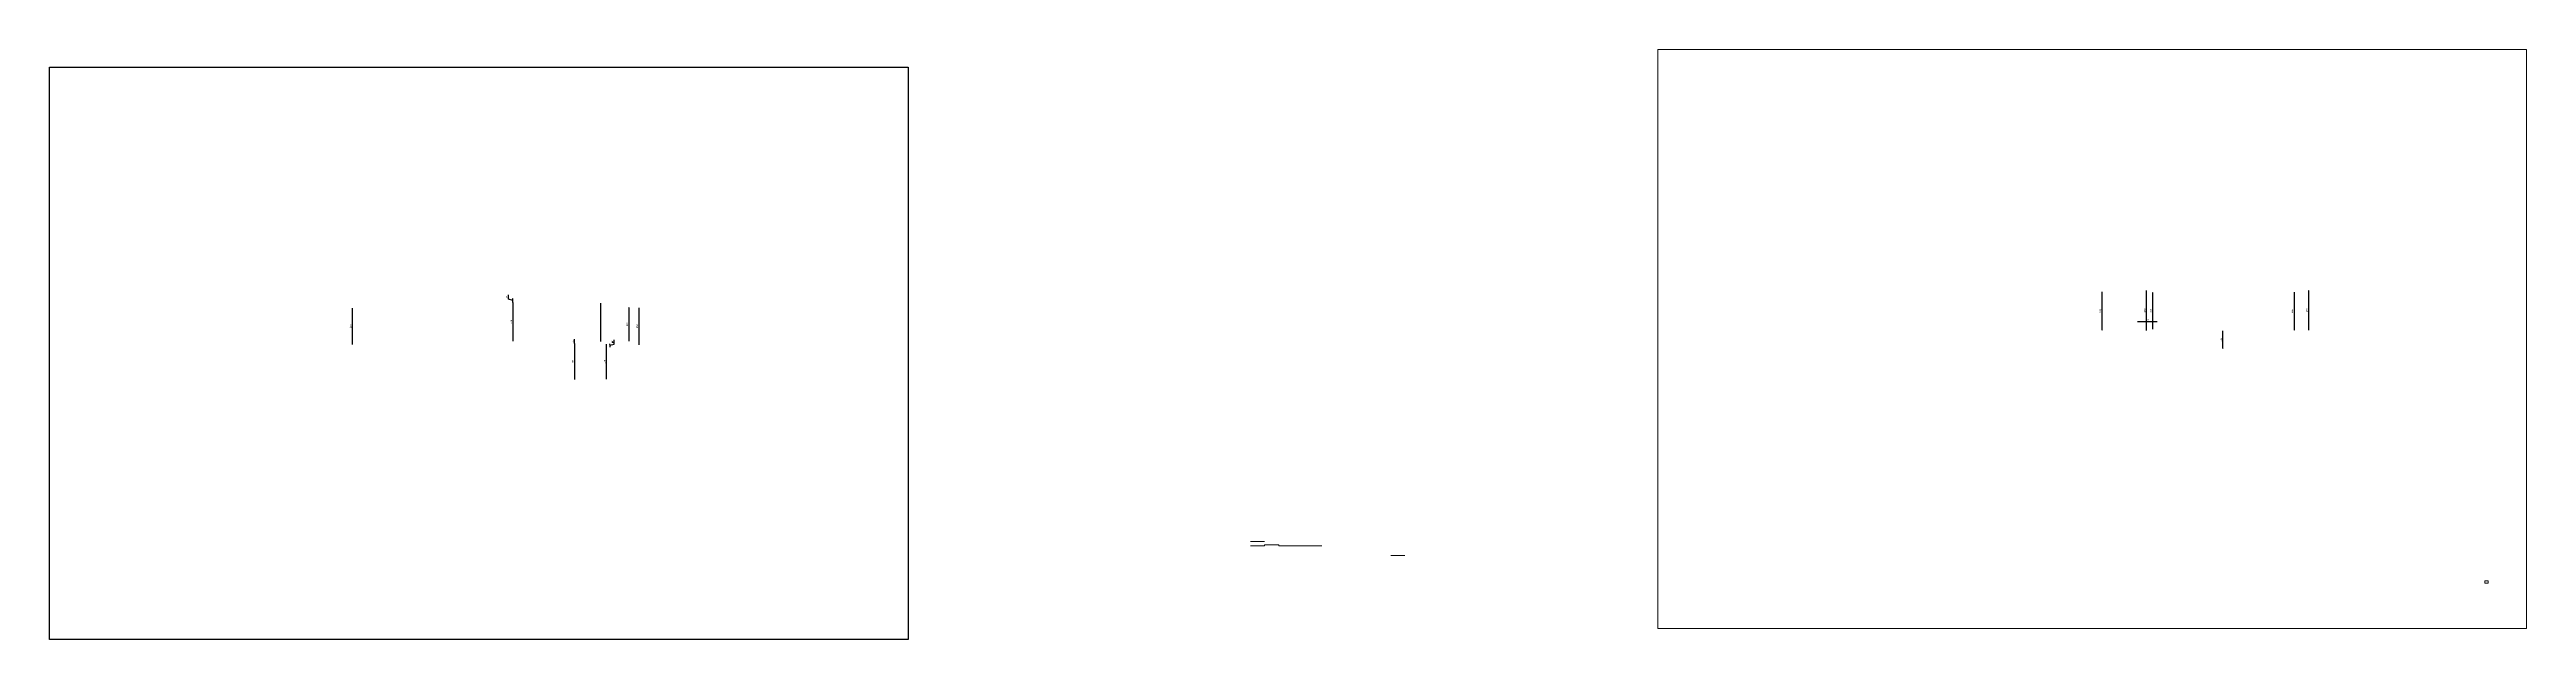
# Model space of a CAD drawing. Header units: millimetres. Extents: x 28391 to 58313, y 14660 to 18979.
# Drawn here: x 40958 to 58313, y 14844 to 18979 of the extents above; entities that cross this region are included whole.
import ezdxf

# ---------------------------------------------------------------- set-up
doc = ezdxf.new("R2010")
doc.units = ezdxf.units.MM
doc.header["$LTSCALE"] = 0.5
doc.layers.add('CAMPITURA', color=166, linetype='Continuous', lineweight=9)
doc.layers.add('SCALINI', color=242, linetype='Continuous', lineweight=25)
doc.styles.add('verdana', font='verdana.ttf')
doc.dimstyles.new('50 cm', dxfattribs={"dimscale": 0.5, "dimtxt": 20, "dimasz": 10, "dimexe": 10, "dimexo": 10, "dimgap": 15, "dimtad": 1, "dimdec": 0, "dimtxsty": 'verdana', "dimblk": 'ARCHTICK', "dimcen": 10, "dimse1": 1, "dimse2": 1, "dimadec": 0, "dimazin": 0, "dimtfac": 1, "dimtdec": 0, "dimtmove": 1, "dimatfit": 2, "dimfxl": 1, "dimarcsym": 1})
picture_1 = doc.add_image_def('image2.jpg', size_in_pixel=(1500, 1000))
picture_2 = doc.add_image_def('image3.jpg', size_in_pixel=(1500, 1000))

# ---------------------------------------------------------------- blocks, each defined once
blk = doc.blocks.new('_ArchTick')
at = {"color": 0, "linetype": 'ByBlock', "const_width": 0.15}
blk.add_lwpolyline([(-0.5, -0.5), (0.5, 0.5)], dxfattribs=at)
blk = doc.blocks.new('*D103')
at = {"layer": 'CAMPITURA', "color": 0, "lineweight": -2, "transparency": 16777216}
blk.add_line((44637, 16918), (44637, 16667), dxfattribs=at)
at = {"layer": 'DEFPOINTS', "color": 0, "transparency": 16777216}
for p in [(44531, 16918), (44531, 16667), (44637, 16667)]:
    blk.add_point(p, dxfattribs=at)
at = {"layer": 'CAMPITURA', "color": 0, "lineweight": -2, "transparency": 16777216, "xscale": 5, "yscale": 5, "zscale": 5}
for p, rotation in [((44637, 16918), 90), ((44637, 16667), 270)]:
    blk.add_blockref('_ArchTick', p, dxfattribs=dict(at, rotation=rotation))
at = {"layer": 'CAMPITURA', "color": 0, "transparency": 16777216, "insert": (44624, 16793), "char_height": 10, "attachment_point": 5, "rotation": 90, "style": 'verdana'}
blk.add_mtext('251', dxfattribs=at)
blk = doc.blocks.new('*D104')
at = {"layer": 'CAMPITURA', "color": 0, "lineweight": -2, "transparency": 16777216}
blk.add_line((44205, 17205), (44205, 16936), dxfattribs=at)
at = {"layer": 'DEFPOINTS', "color": 0, "transparency": 16777216}
for p in [(44170, 17205), (44170, 16936), (44205, 16936)]:
    blk.add_point(p, dxfattribs=at)
at = {"layer": 'CAMPITURA', "color": 0, "lineweight": -2, "transparency": 16777216, "xscale": 5, "yscale": 5, "zscale": 5}
for p, rotation in [((44205, 17205), 90), ((44205, 16936), 270)]:
    blk.add_blockref('_ArchTick', p, dxfattribs=dict(at, rotation=rotation))
at = {"layer": 'CAMPITURA', "color": 0, "transparency": 16777216, "insert": (44193, 17071), "char_height": 10, "attachment_point": 5, "rotation": 90, "style": 'verdana'}
blk.add_mtext('270', dxfattribs=at)
blk = doc.blocks.new('*D105')
at = {"layer": 'CAMPITURA', "color": 0, "lineweight": -2, "transparency": 16777216}
for p, q in [((44173, 17230), (44173, 17260)), ((44205, 17220), (44173, 17230)), ((44205, 17205), (44205, 17235))]:
    blk.add_line(p, q, dxfattribs=at)
at = {"layer": 'DEFPOINTS', "color": 0, "transparency": 16777216}
for p in [(44205, 17235), (44205, 17235), (44205, 17205)]:
    blk.add_point(p, dxfattribs=at)
at = {"layer": 'CAMPITURA', "color": 0, "lineweight": -2, "transparency": 16777216, "xscale": 5, "yscale": 5, "zscale": 5}
for p, rotation in [((44205, 17235), 90), ((44205, 17205), 270)]:
    blk.add_blockref('_ArchTick', p, dxfattribs=dict(at, rotation=rotation))
at = {"layer": 'CAMPITURA', "color": 0, "transparency": 16777216, "insert": (44161, 17245), "char_height": 10, "attachment_point": 5, "rotation": 90, "style": 'verdana'}
blk.add_mtext('29', dxfattribs=at)
blk = doc.blocks.new('*D106')
at = {"layer": 'CAMPITURA', "color": 0, "lineweight": -2, "transparency": 16777216}
blk.add_line((44637, 16918), (44637, 16949), dxfattribs=at)
at = {"layer": 'DEFPOINTS', "color": 0, "transparency": 16777216}
for p in [(44637, 16949), (44637, 16949), (44637, 16918)]:
    blk.add_point(p, dxfattribs=at)
at = {"layer": 'CAMPITURA', "color": 0, "lineweight": -2, "transparency": 16777216, "xscale": 5, "yscale": 5, "zscale": 5}
for p, rotation in [((44637, 16949), 90), ((44637, 16918), 270)]:
    blk.add_blockref('_ArchTick', p, dxfattribs=dict(at, rotation=rotation))
at = {"layer": 'CAMPITURA', "color": 0, "transparency": 16777216, "insert": (44625, 16934), "char_height": 10, "attachment_point": 5, "rotation": 90, "style": 'verdana'}
blk.add_mtext('31', dxfattribs=at)
blk = doc.blocks.new('*D107')
at = {"layer": 'CAMPITURA', "color": 0, "lineweight": -2, "transparency": 16777216}
blk.add_line((43079, 17167), (43079, 16912), dxfattribs=at)
at = {"layer": 'DEFPOINTS', "color": 0, "transparency": 16777216}
for p in [(43081, 17167), (43079, 16912), (43081, 16912)]:
    blk.add_point(p, dxfattribs=at)
at = {"layer": 'CAMPITURA', "color": 0, "lineweight": -2, "transparency": 16777216, "xscale": 5, "yscale": 5, "zscale": 5}
for p, rotation in [((43079, 17167), 90), ((43079, 16912), 270)]:
    blk.add_blockref('_ArchTick', p, dxfattribs=dict(at, rotation=rotation))
at = {"layer": 'CAMPITURA', "color": 0, "transparency": 16777216, "insert": (43067, 17040), "char_height": 10, "attachment_point": 5, "rotation": 90, "style": 'verdana'}
blk.add_mtext('255', dxfattribs=at)
blk = doc.blocks.new('*D108')
at = {"layer": 'CAMPITURA', "color": 0, "lineweight": -2, "transparency": 16777216}
blk.add_line((45088, 16910), (45088, 17169), dxfattribs=at)
at = {"layer": 'DEFPOINTS', "color": 0, "transparency": 16777216}
for p in [(45088, 17169), (45090, 17169), (45090, 16910)]:
    blk.add_point(p, dxfattribs=at)
at = {"layer": 'CAMPITURA', "color": 0, "lineweight": -2, "transparency": 16777216, "xscale": 5, "yscale": 5, "zscale": 5}
for p, rotation in [((45088, 17169), 90), ((45088, 16910), 270)]:
    blk.add_blockref('_ArchTick', p, dxfattribs=dict(at, rotation=rotation))
at = {"layer": 'CAMPITURA', "color": 0, "transparency": 16777216, "insert": (45075, 17040), "char_height": 10, "attachment_point": 5, "rotation": 90, "style": 'verdana'}
blk.add_mtext('259', dxfattribs=at)
blk = doc.blocks.new('*D109')
at = {"layer": 'CAMPITURA', "color": 0, "lineweight": -2, "transparency": 16777216}
blk.add_line((44860, 16669), (44860, 16913), dxfattribs=at)
at = {"layer": 'DEFPOINTS', "color": 0, "transparency": 16777216}
for p in [(44836, 16913), (44860, 16913), (44836, 16669)]:
    blk.add_point(p, dxfattribs=at)
at = {"layer": 'CAMPITURA', "color": 0, "lineweight": -2, "transparency": 16777216, "xscale": 5, "yscale": 5, "zscale": 5}
for p, rotation in [((44860, 16913), 90), ((44860, 16669), 270)]:
    blk.add_blockref('_ArchTick', p, dxfattribs=dict(at, rotation=rotation))
at = {"layer": 'CAMPITURA', "color": 0, "transparency": 16777216, "insert": (44847, 16791), "char_height": 10, "width": 24.49, "attachment_point": 5, "rotation": 90, "style": 'verdana'}
blk.add_mtext('238', dxfattribs=at)
blk = doc.blocks.new('*D110')
at = {"layer": 'CAMPITURA', "color": 0, "lineweight": -2, "transparency": 16777216}
for p, q in [((44883, 16912), (44883, 16917)), ((44883, 16906), (44915, 16915)), ((44883, 16912), (44883, 16899)), ((44883, 16912), (44883, 16899)), ((44883, 16899), (44883, 16894)), ((44915, 16915), (44915, 16945))]:
    blk.add_line(p, q, dxfattribs=at)
at = {"layer": 'DEFPOINTS', "color": 0, "transparency": 16777216}
for p in [(44881, 16912), (44881, 16899), (44883, 16899)]:
    blk.add_point(p, dxfattribs=at)
at = {"layer": 'CAMPITURA', "color": 0, "lineweight": -2, "transparency": 16777216, "xscale": 5, "yscale": 5, "zscale": 5}
for p, rotation in [((44883, 16912), 270), ((44883, 16899), 90)]:
    blk.add_blockref('_ArchTick', p, dxfattribs=dict(at, rotation=rotation))
at = {"layer": 'CAMPITURA', "color": 0, "transparency": 16777216, "insert": (44902, 16930), "char_height": 10, "attachment_point": 5, "rotation": 90, "style": 'verdana'}
blk.add_mtext('17', dxfattribs=at)
blk = doc.blocks.new('*D112')
at = {"layer": 'CAMPITURA', "color": 0, "lineweight": -2, "transparency": 16777216}
blk.add_line((56186, 16883), (56186, 17007), dxfattribs=at)
at = {"layer": 'DEFPOINTS', "color": 0, "transparency": 16777216}
for p in [(56175, 17007), (56175, 16883), (56186, 17007)]:
    blk.add_point(p, dxfattribs=at)
at = {"layer": 'CAMPITURA', "color": 0, "lineweight": -2, "transparency": 16777216, "xscale": 5, "yscale": 5, "zscale": 5}
for p, rotation in [((56186, 17007), 90), ((56186, 16883), 270)]:
    blk.add_blockref('_ArchTick', p, dxfattribs=dict(at, rotation=rotation))
at = {"layer": 'CAMPITURA', "color": 0, "transparency": 16777216, "insert": (56174, 16945), "char_height": 10, "attachment_point": 5, "rotation": 90, "style": 'verdana'}
blk.add_mtext('124', dxfattribs=at)
blk = doc.blocks.new('*D113')
at = {"layer": 'CAMPITURA', "color": 0, "lineweight": -2, "transparency": 16777216}
blk.add_line((56787, 17012), (56787, 17291), dxfattribs=at)
at = {"layer": 'DEFPOINTS', "color": 0, "transparency": 16777216}
for p in [(56756, 17291), (56787, 17291), (56756, 17012)]:
    blk.add_point(p, dxfattribs=at)
at = {"layer": 'CAMPITURA', "color": 0, "lineweight": -2, "transparency": 16777216, "xscale": 5, "yscale": 5, "zscale": 5}
for p, rotation in [((56787, 17291), 90), ((56787, 17012), 270)]:
    blk.add_blockref('_ArchTick', p, dxfattribs=dict(at, rotation=rotation))
at = {"layer": 'CAMPITURA', "color": 0, "transparency": 16777216, "insert": (56774, 17151), "char_height": 10, "attachment_point": 5, "rotation": 90, "style": 'verdana'}
blk.add_mtext('279', dxfattribs=at)
blk = doc.blocks.new('*D114')
at = {"layer": 'CAMPITURA', "color": 0, "lineweight": -2, "transparency": 16777216}
blk.add_line((55341, 17011), (55341, 17280), dxfattribs=at)
at = {"layer": 'DEFPOINTS', "color": 0, "transparency": 16777216}
for p in [(55331, 17280), (55341, 17280), (55331, 17011)]:
    blk.add_point(p, dxfattribs=at)
at = {"layer": 'CAMPITURA', "color": 0, "lineweight": -2, "transparency": 16777216, "xscale": 5, "yscale": 5, "zscale": 5}
for p, rotation in [((55341, 17280), 90), ((55341, 17011), 270)]:
    blk.add_blockref('_ArchTick', p, dxfattribs=dict(at, rotation=rotation))
at = {"layer": 'CAMPITURA', "color": 0, "transparency": 16777216, "insert": (55328, 17146), "char_height": 10, "attachment_point": 5, "rotation": 90, "style": 'verdana'}
blk.add_mtext('268', dxfattribs=at)
blk = doc.blocks.new('*D115')
at = {"layer": 'CAMPITURA', "color": 0, "lineweight": -2, "transparency": 16777216}
blk.add_line((56685, 17278), (56685, 17012), dxfattribs=at)
at = {"layer": 'DEFPOINTS', "color": 0, "transparency": 16777216}
for p in [(56676, 17278), (56676, 17012), (56685, 17012)]:
    blk.add_point(p, dxfattribs=at)
at = {"layer": 'CAMPITURA', "color": 0, "lineweight": -2, "transparency": 16777216, "xscale": 5, "yscale": 5, "zscale": 5}
for p, rotation in [((56685, 17278), 90), ((56685, 17012), 270)]:
    blk.add_blockref('_ArchTick', p, dxfattribs=dict(at, rotation=rotation))
at = {"layer": 'CAMPITURA', "color": 0, "transparency": 16777216, "insert": (56672, 17145), "char_height": 10, "attachment_point": 5, "rotation": 90, "style": 'verdana'}
blk.add_mtext('266', dxfattribs=at)
blk = doc.blocks.new('*D116')
at = {"layer": 'CAMPITURA', "color": 0, "lineweight": -2, "transparency": 16777216}
blk.add_line((55651, 17010), (55651, 17289), dxfattribs=at)
at = {"layer": 'DEFPOINTS', "color": 0, "transparency": 16777216}
for p in [(55651, 17289), (55674, 17289), (55674, 17010)]:
    blk.add_point(p, dxfattribs=at)
at = {"layer": 'CAMPITURA', "color": 0, "lineweight": -2, "transparency": 16777216, "xscale": 5, "yscale": 5, "zscale": 5}
for p, rotation in [((55651, 17289), 90), ((55651, 17010), 270)]:
    blk.add_blockref('_ArchTick', p, dxfattribs=dict(at, rotation=rotation))
at = {"layer": 'CAMPITURA', "color": 0, "transparency": 16777216, "insert": (55639, 17150), "char_height": 10, "attachment_point": 5, "rotation": 90, "style": 'verdana'}
blk.add_mtext('279', dxfattribs=at)
blk = doc.blocks.new('*D117')
at = {"layer": 'CAMPITURA', "color": 0, "lineweight": -2, "transparency": 16777216}
blk.add_line((55694, 17020), (55694, 17277), dxfattribs=at)
at = {"layer": 'DEFPOINTS', "color": 0, "transparency": 16777216}
for p in [(55692, 17277), (55694, 17277), (55692, 17020)]:
    blk.add_point(p, dxfattribs=at)
at = {"layer": 'CAMPITURA', "color": 0, "lineweight": -2, "transparency": 16777216, "xscale": 5, "yscale": 5, "zscale": 5}
for p, rotation in [((55694, 17277), 90), ((55694, 17020), 270)]:
    blk.add_blockref('_ArchTick', p, dxfattribs=dict(at, rotation=rotation))
at = {"layer": 'CAMPITURA', "color": 0, "transparency": 16777216, "insert": (55681, 17149), "char_height": 10, "attachment_point": 5, "rotation": 90, "style": 'verdana'}
blk.add_mtext('257', dxfattribs=at)
blk = doc.blocks.new('*D118')
at = {"layer": 'CAMPITURA', "color": 0, "lineweight": -2, "transparency": 16777216}
blk.add_line((55588, 17072), (55725, 17072), dxfattribs=at)
at = {"layer": 'DEFPOINTS', "color": 0, "transparency": 16777216}
for p in [(55588, 17051), (55725, 17072), (55725, 17051)]:
    blk.add_point(p, dxfattribs=at)
at = {"layer": 'CAMPITURA', "color": 0, "lineweight": -2, "transparency": 16777216, "xscale": 5, "yscale": 5, "zscale": 5, "rotation": 180}
blk.add_blockref('_ArchTick', (55588, 17072), dxfattribs=at)
at = {"layer": 'CAMPITURA', "color": 0, "lineweight": -2, "transparency": 16777216, "xscale": 5, "yscale": 5, "zscale": 5}
blk.add_blockref('_ArchTick', (55725, 17072), dxfattribs=at)
at = {"layer": 'CAMPITURA', "color": 0, "transparency": 16777216, "insert": (55657, 17085), "char_height": 10, "attachment_point": 5, "style": 'verdana'}
blk.add_mtext('137', dxfattribs=at)
blk = doc.blocks.new('*D119')
at = {"layer": 'DEFPOINTS', "color": 0, "transparency": 16777216}
for p in [(45018, 17172), (45085, 17172), (44205, 16936)]:
    blk.add_point(p, dxfattribs=at)
at = {"layer": 'SCALINI', "color": 0, "lineweight": -2, "transparency": 16777216}
blk.add_line((45018, 16936), (45018, 17172), dxfattribs=at)
at = {"layer": 'SCALINI', "color": 0, "lineweight": -2, "transparency": 16777216, "xscale": 5, "yscale": 5, "zscale": 5}
for p, rotation in [((45018, 17172), 90), ((45018, 16936), 270)]:
    blk.add_blockref('_ArchTick', p, dxfattribs=dict(at, rotation=rotation))
at = {"layer": 'SCALINI', "color": 0, "transparency": 16777216, "insert": (45005, 17054), "char_height": 10, "attachment_point": 5, "rotation": 90, "style": 'verdana'}
blk.add_mtext('235', dxfattribs=at)

msp = doc.modelspace()

# ---------------------------------------------------------------- linework, layer by layer
msp.add_line((44820, 16933.2), (44820, 17200.9))
at = {"layer": 'CAMPITURA'}
for p, q in [((44902.1, 16922.4), (44902.1, 16932)), ((49371.7, 15531.9), (49471.6, 15531.9)), ((49371.7, 15501.5), (49471.7, 15501.5)), ((49371.7, 15501.5), (49381.7, 15501.5)), ((49471.7, 15501.5), (49471.7, 15506.5)), ((49471.7, 15506.5), (49571.7, 15506.5)), ((49571.7, 15501.5), (49571.7, 15506.5)), ((49571.7, 15501.5), (49871.7, 15501.5)), ((50355.4, 15433.1), (50454.9, 15433.1))]:
    msp.add_line(p, q, dxfattribs=at)

# ---------------------------------------------------------------- dimensions: what is measured, and where the dimension line sits
for base, p1, p2, picture, middle in [((44205.3, 17234.6), (44205.3, 17205.3), (44205.3, 17234.6), '*D105', (44160.8, 17237)), ((44205.3357, 16935.7552), (44169.8599, 17205.2796), (44169.8599, 16935.7552), '*D104', (44192.6275, 17070.5174)), ((55341.1, 17279.6), (55330.9, 17011.5), (55330.9, 17279.6), '*D114', (55328.3, 17145.6)), ((55651.5, 17289.4), (55673.8, 17010.1), (55673.8, 17289.4), '*D116', (55638.8, 17149.7)), ((55693.8, 17277), (55692, 17020.3), (55692, 17277), '*D117', (55681.1, 17148.7)), ((56684.6, 17012.1), (56675.6, 17278.1), (56675.6, 17012.1), '*D115', (56671.9, 17145.1)), ((56786.6, 17290.9), (56755.7, 17011.5), (56755.7, 17290.9), '*D113', (56773.9, 17151.2)), ((43079.4, 16912.3), (43081.2, 17167.4), (43081.2, 16912.3), '*D107', (43066.7, 17039.9)), ((45087.7, 17169.3), (45090.1, 16910.4), (45090.1, 17169.3), '*D108', (45075, 17039.9)), ((56186.2, 17007.3), (56175.1, 16883), (56175.1, 17007.3), '*D112', (56173.6, 16945.1)), ((44637, 16667.4), (44530.9, 16918.4), (44530.9, 16667.4), '*D103', (44624.3, 16792.9)), ((44637.2, 16949.2), (44637, 16918.4), (44637, 16949.2), '*D106', (44624.5, 16933.8))]:
    dim = msp.add_linear_dim(base=base, p1=p1, p2=p2, angle=90, dimstyle='50 cm', dxfattribs=at)
    dim.commit()
    dim.dimension.update_dxf_attribs({"geometry": picture, "text_midpoint": middle})
dim = msp.add_linear_dim(base=(55725.1, 17071.9), p1=(55588.1, 17051.3), p2=(55725.1, 17051.3), dimstyle='50 cm', dxfattribs=at)
dim.commit()
dim.dimension.update_dxf_attribs({"geometry": '*D118', "text_midpoint": (55656.6, 17084.6)})
for base, p1, p2, text, picture, middle in [((44859.7, 16913.1), (44836, 16668.9), (44836, 16913.1), '238', '*D109', (44847, 16791)), ((44883.3, 16898.7), (44881.2, 16912.4), (44881.2, 16898.7), '17', '*D110', (44902.1, 16922.4))]:
    dim = msp.add_linear_dim(base=base, p1=p1, p2=p2, angle=90, text=text, dimstyle='50 cm', dxfattribs=at)
    dim.commit()
    dim.dimension.update_dxf_attribs({"geometry": picture, "text_midpoint": middle})
at = {"layer": 'SCALINI'}
dim = msp.add_linear_dim(base=(45017.7, 17171.8), p1=(44205.3, 16935.8), p2=(45085.2, 17171.8), angle=90, text='235', dimstyle='50 cm', dxfattribs=at)
dim.commit()
dim.dimension.update_dxf_attribs({"geometry": '*D119', "text_midpoint": (45005, 17053.8)})

# ---------------------------------------------------------------- pictures from other files: only their frames are drawn
image = msp.add_image(picture_1, insert=(40957.6, 14844.2), size_in_units=(6016.5, 4011))
image.dxf.flags = 7
at = {"layer": 'CAMPITURA'}
image = msp.add_image(picture_2, insert=(52226.2, 14921.2), size_in_units=(6086.8, 4057.8), dxfattribs=at)
image.dxf.flags = 7
image = msp.add_image(picture_2, insert=(58020.3, 15239), size_in_units=(25.4, 16.9), dxfattribs=at)
image.dxf.flags = 7

doc.saveas('drawing.dxf')
